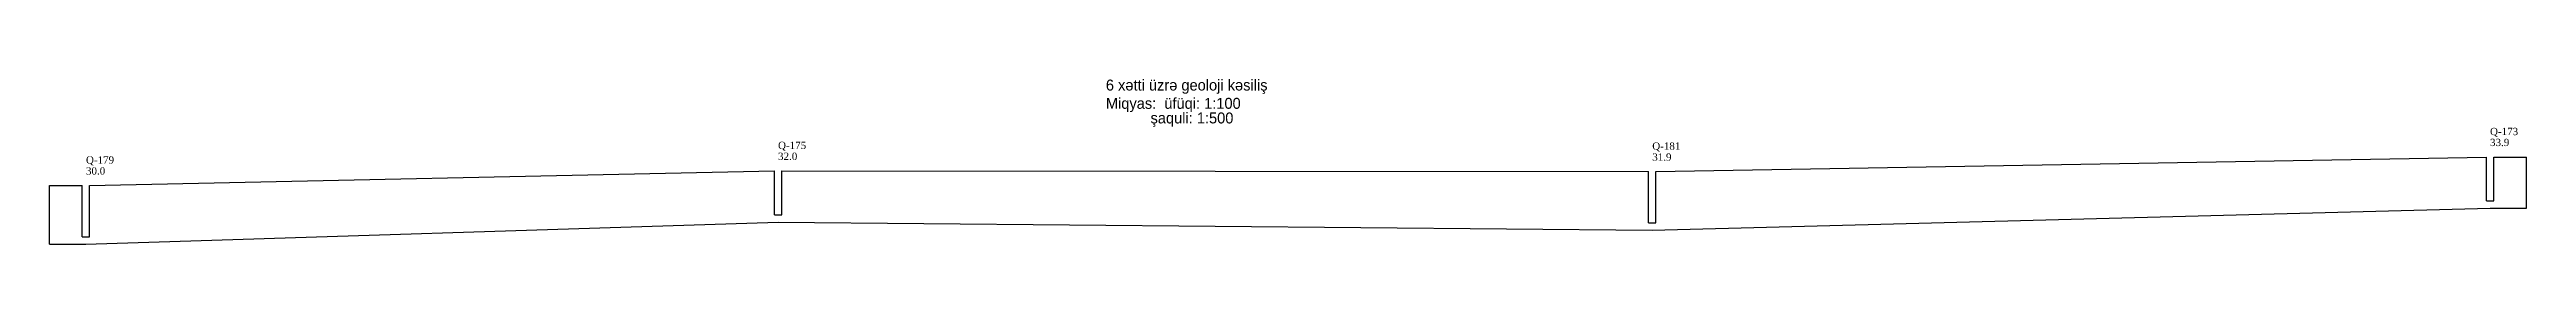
# Model space of a CAD drawing. Header units: metres. Extents: x -12 to 2972, y -38 to 395.
# Drawn here: x 1918 to 2598, y -2 to 43 of the extents above; entities that cross this region are included whole.
import ezdxf

# ---------------------------------------------------------------- set-up
doc = ezdxf.new("R2010")
doc.units = ezdxf.units.M
doc.styles.add('TimesNewRoman', font='TimesNewRoman')

msp = doc.modelspace()

# ---------------------------------------------------------------- texts
at = {"char_height": 3, "attachment_point": 1}
for s, insert in [('6 xətti üzrə geoloji kəsiliş', (2208, 43)), ('Miqyas:  üfüqi: 1:100', (2208, 38)), ('           şaquli: 1:500', (2208, 34))]:
    msp.add_mtext(s, dxfattribs=dict(at, insert=insert))
at = {"char_height": 2, "attachment_point": 1, "style": 'TimesNewRoman'}
for s, insert in [('Q-173', (2588, 29.8)), ('Q-179', (1928, 22)), ('Q-175', (2118, 26)), ('32.0', (2118, 23)), ('Q-181', (2358, 25.8)), ('31.9', (2358, 22.8)), ('33.9', (2588, 26.8)), ('30.0', (1928, 19))]:
    msp.add_mtext(s, dxfattribs=dict(at, insert=insert))

# ---------------------------------------------------------------- linework, layer by layer
at = {"color": 7}
for p, q in [((2359, 17.8), (2587, 21.8)), ((1929, 14), (2117, 18)), ((2119, 18), (2357, 17.8)), ((2358, 1.8), (2588, 7.8)), ((1928, -2), (2118, 4)), ((2118, 4), (2358, 1.8))]:
    msp.add_line(p, q, dxfattribs=at)
at = {"color": 1}
for p, q in [((2587, 9.8), (2587, 21.8)), ((2589, 9.8), (2589, 21.8)), ((1927, 0), (1927, 14)), ((1929, 0), (1929, 14)), ((2117, 6), (2117, 18)), ((2119, 6), (2119, 18)), ((2357, 3.8), (2357, 17.8)), ((2359, 3.8), (2359, 17.8)), ((2587, 9.8), (2589, 9.8)), ((1927, 0), (1929, 0)), ((2117, 6), (2119, 6)), ((2357, 3.8), (2359, 3.8))]:
    msp.add_line(p, q, dxfattribs=at)
at = {"layer": 'line_layer', "color": 7}
for p, q in [((2589, 21.8), (2598, 21.8)), ((2598, 7.8), (2598, 21.8)), ((1918, 14), (1927, 14)), ((1918, -2), (1918, 14)), ((2588, 7.8), (2598, 7.8)), ((1918, -2), (1928, -2))]:
    msp.add_line(p, q, dxfattribs=at)

msp.set_redraw_order([(e.dxf.handle, doc.entitydb.next_handle()) for e in msp.query("TEXT MTEXT ATTDEF DIMENSION ARC_DIMENSION")])  # texts and dimensions are drawn at this point

doc.saveas('drawing.dxf')
